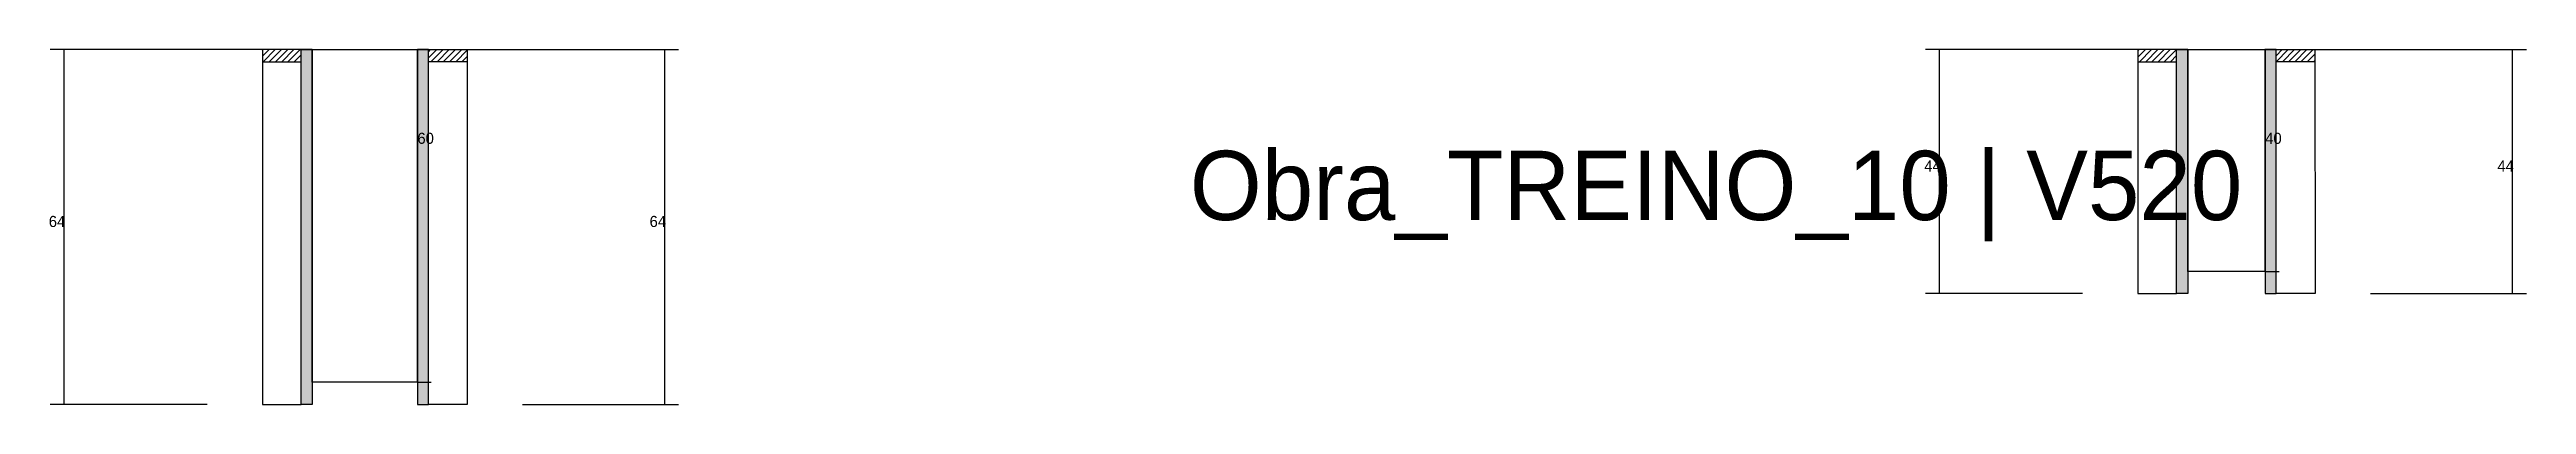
# Model space of a CAD drawing. Header units: metres. Extents: x -2848 to 22762, y -45195 to 1016.
# Drawn here: x 2788 to 3683, y -23276 to -23148 of the extents above; entities that cross this region are included whole.
import ezdxf

# ---------------------------------------------------------------- set-up
doc = ezdxf.new("R2010")
doc.units = ezdxf.units.M
for name, color, linetype in [('CONCRETO', 251, 'Continuous'), ('COTA', 4, 'Continuous'), ('Cota Seção (2x)', 4, 'Continuous'), ('Hachura', 253, 'Continuous'), ('LABEL_ID', 3, 'Continuous'), ('Madeira', 126, 'Continuous'), ('Painéis', 200, 'Continuous')]:
    doc.layers.add(name, color=color, linetype=linetype)

msp = doc.modelspace()

# ---------------------------------------------------------------- texts
at = {"layer": 'COTA'}
for s, p in [('44', (3465.4, -23192.5)), ('44', (3672.5, -23192.5)), ('64', (2787.7, -23212.5)), ('64', (3004.8, -23212.5))]:
    msp.add_text(s, height=4, dxfattribs=at).set_placement(p)
at = {"layer": 'Cota Seção (2x)'}
for s, p in [('60', (2920.9, -23182.5)), ('40', (3588.6, -23182.5))]:
    msp.add_text(s, height=4, dxfattribs=at).set_placement(p)
at = {"layer": 'LABEL_ID'}
msp.add_text('Obra_TREINO_10 | V520', height=25, dxfattribs=at).set_placement((3200, -23210))

# ---------------------------------------------------------------- hatches: boundary and pattern name
at = {"layer": 'Hachura'}
h = msp.add_hatch(dxfattribs=at)
h.set_pattern_fill('ANSI31', scale=0.5)
h.paths.add_polyline_path([(2878.9, -23152.9), (2878.9, -23148.5), (2878.9, -23148.5), (2864.9, -23148.5), (2864.9, -23148.5), (2864.9, -23152.9), (2864.9, -23152.9), (2878.9, -23152.9)])
h = msp.add_hatch(color=8, dxfattribs=at)
h.dxf.hatch_style = 1
h.paths.add_polyline_path([(2878.9, -23148.5), (2882.9, -23148.5), (2882.9, -23148.5), (2882.9, -23276.5), (2882.9, -23276.5), (2878.9, -23276.5), (2878.9, -23276.5), (2878.9, -23148.5)])
h = msp.add_hatch(color=8, dxfattribs=at)
h.dxf.hatch_style = 1
h.paths.add_polyline_path([(2924.9, -23148.5), (2920.9, -23148.5), (2920.9, -23148.5), (2920.9, -23276.5), (2920.9, -23276.5), (2924.9, -23276.5), (2924.9, -23276.5), (2924.9, -23148.5)])
h = msp.add_hatch(dxfattribs=at)
h.set_pattern_fill('ANSI31', scale=0.5)
h.paths.add_polyline_path([(2924.9, -23152.9), (2924.9, -23148.5), (2924.9, -23148.5), (2938.9, -23148.5), (2938.9, -23148.5), (2938.9, -23152.9), (2938.9, -23152.9), (2924.9, -23152.9)])
h = msp.add_hatch(dxfattribs=at)
h.set_pattern_fill('ANSI31', scale=0.5)
h.paths.add_polyline_path([(3556.6, -23152.9), (3556.6, -23148.5), (3556.6, -23148.5), (3542.6, -23148.5), (3542.6, -23148.5), (3542.6, -23152.9), (3542.6, -23152.9), (3556.6, -23152.9)])
h = msp.add_hatch(color=8, dxfattribs=at)
h.dxf.hatch_style = 1
h.paths.add_polyline_path([(3556.6, -23148.5), (3560.6, -23148.5), (3560.6, -23148.5), (3560.6, -23236.5), (3560.6, -23236.5), (3556.6, -23236.5), (3556.6, -23236.5), (3556.6, -23148.5)])
h = msp.add_hatch(color=8, dxfattribs=at)
h.dxf.hatch_style = 1
h.paths.add_polyline_path([(3592.5, -23148.5), (3588.5, -23148.5), (3588.5, -23148.5), (3588.6, -23236.5), (3588.6, -23236.5), (3592.6, -23236.5), (3592.6, -23236.5), (3592.5, -23148.5)])
h = msp.add_hatch(dxfattribs=at)
h.set_pattern_fill('ANSI31', scale=0.5)
h.paths.add_polyline_path([(3592.5, -23152.9), (3592.5, -23148.5), (3592.5, -23148.5), (3606.5, -23148.5), (3606.5, -23148.5), (3606.5, -23152.9), (3606.5, -23152.9), (3592.5, -23152.9)])

# ---------------------------------------------------------------- linework, layer by layer
at = {"layer": 'CONCRETO'}
for points in [[(2882.9, -23148.5), (2882.9, -23148.5), (2882.9, -23148.5), (2882.9, -23148.5), (2920.9, -23148.5), (2920.9, -23148.5), (2920.9, -23148.5), (2920.9, -23268.5), (2882.9, -23268.5), (2882.9, -23148.5)], [(3560.6, -23148.5), (3560.6, -23148.5), (3560.6, -23148.5), (3560.6, -23148.5), (3588.6, -23148.5), (3588.6, -23148.5), (3588.6, -23148.5), (3588.6, -23228.5), (3560.6, -23228.5), (3560.6, -23148.5)]]:
    msp.add_lwpolyline(points, close=True, dxfattribs=at)
at = {"layer": 'COTA'}
for p, q in [((2882.9, -23148.5), (2788.2, -23148.5)), ((2793.2, -23276.5), (2793.2, -23148.5)), ((2938.9, -23148.5), (3015.3, -23148.5)), ((3010.3, -23276.5), (3010.3, -23148.5)), ((3560.6, -23148.5), (3465.9, -23148.5)), ((3470.9, -23236.5), (3470.9, -23148.5)), ((3606.5, -23148.5), (3683, -23148.5)), ((3678, -23236.5), (3678, -23148.5)), ((3522.6, -23236.5), (3465.9, -23236.5)), ((3626.6, -23236.5), (3683, -23236.5)), ((2844.9, -23276.5), (2788.2, -23276.5)), ((2958.9, -23276.5), (3015.3, -23276.5))]:
    msp.add_line(p, q, dxfattribs=at)
at = {"layer": 'Cota Seção (2x)'}
for p, q in [((2920.9, -23268.5), (2920.9, -23148.5)), ((2920.9, -23148.5), (2925.9, -23148.5)), ((3588.5, -23148.5), (3593.6, -23148.5)), ((3588.6, -23228.5), (3588.6, -23148.5)), ((3588.6, -23228.5), (3593.6, -23228.5)), ((2920.9, -23268.5), (2925.9, -23268.5))]:
    msp.add_line(p, q, dxfattribs=at)
at = {"layer": 'Madeira'}
for points in [[(2878.9, -23152.9), (2878.9, -23148.5), (2864.9, -23148.5), (2864.9, -23152.9)], [(2878.9, -23148.5), (2864.9, -23148.5), (2864.9, -23276.5), (2878.9, -23276.5)], [(2924.9, -23152.9), (2924.9, -23148.5), (2938.9, -23148.5), (2938.9, -23152.9)], [(2924.9, -23148.5), (2938.9, -23148.5), (2938.9, -23276.5), (2924.9, -23276.5)], [(3556.6, -23152.9), (3556.6, -23148.5), (3542.6, -23148.5), (3542.6, -23152.9)], [(3556.6, -23148.5), (3542.6, -23148.5), (3542.6, -23236.5), (3556.6, -23236.5)], [(3592.5, -23152.9), (3592.5, -23148.5), (3606.5, -23148.5), (3606.5, -23152.9)], [(3592.5, -23148.5), (3606.5, -23148.5), (3606.6, -23236.5), (3592.6, -23236.5)]]:
    msp.add_lwpolyline(points, close=True, dxfattribs=at)
at = {"layer": 'Painéis'}
for points in [[(2878.9, -23148.5), (2882.9, -23148.5), (2882.9, -23276.5), (2878.9, -23276.5)], [(2924.9, -23148.5), (2920.9, -23148.5), (2920.9, -23276.5), (2924.9, -23276.5)], [(3556.6, -23148.5), (3560.6, -23148.5), (3560.6, -23236.5), (3556.6, -23236.5)], [(3592.5, -23148.5), (3588.5, -23148.5), (3588.6, -23236.5), (3592.6, -23236.5)]]:
    msp.add_lwpolyline(points, close=True, dxfattribs=at)

msp.set_redraw_order([(e.dxf.handle, doc.entitydb.next_handle()) for e in msp.query("TEXT MTEXT ATTDEF DIMENSION ARC_DIMENSION")])  # texts and dimensions are drawn at this point

doc.saveas('drawing.dxf')
